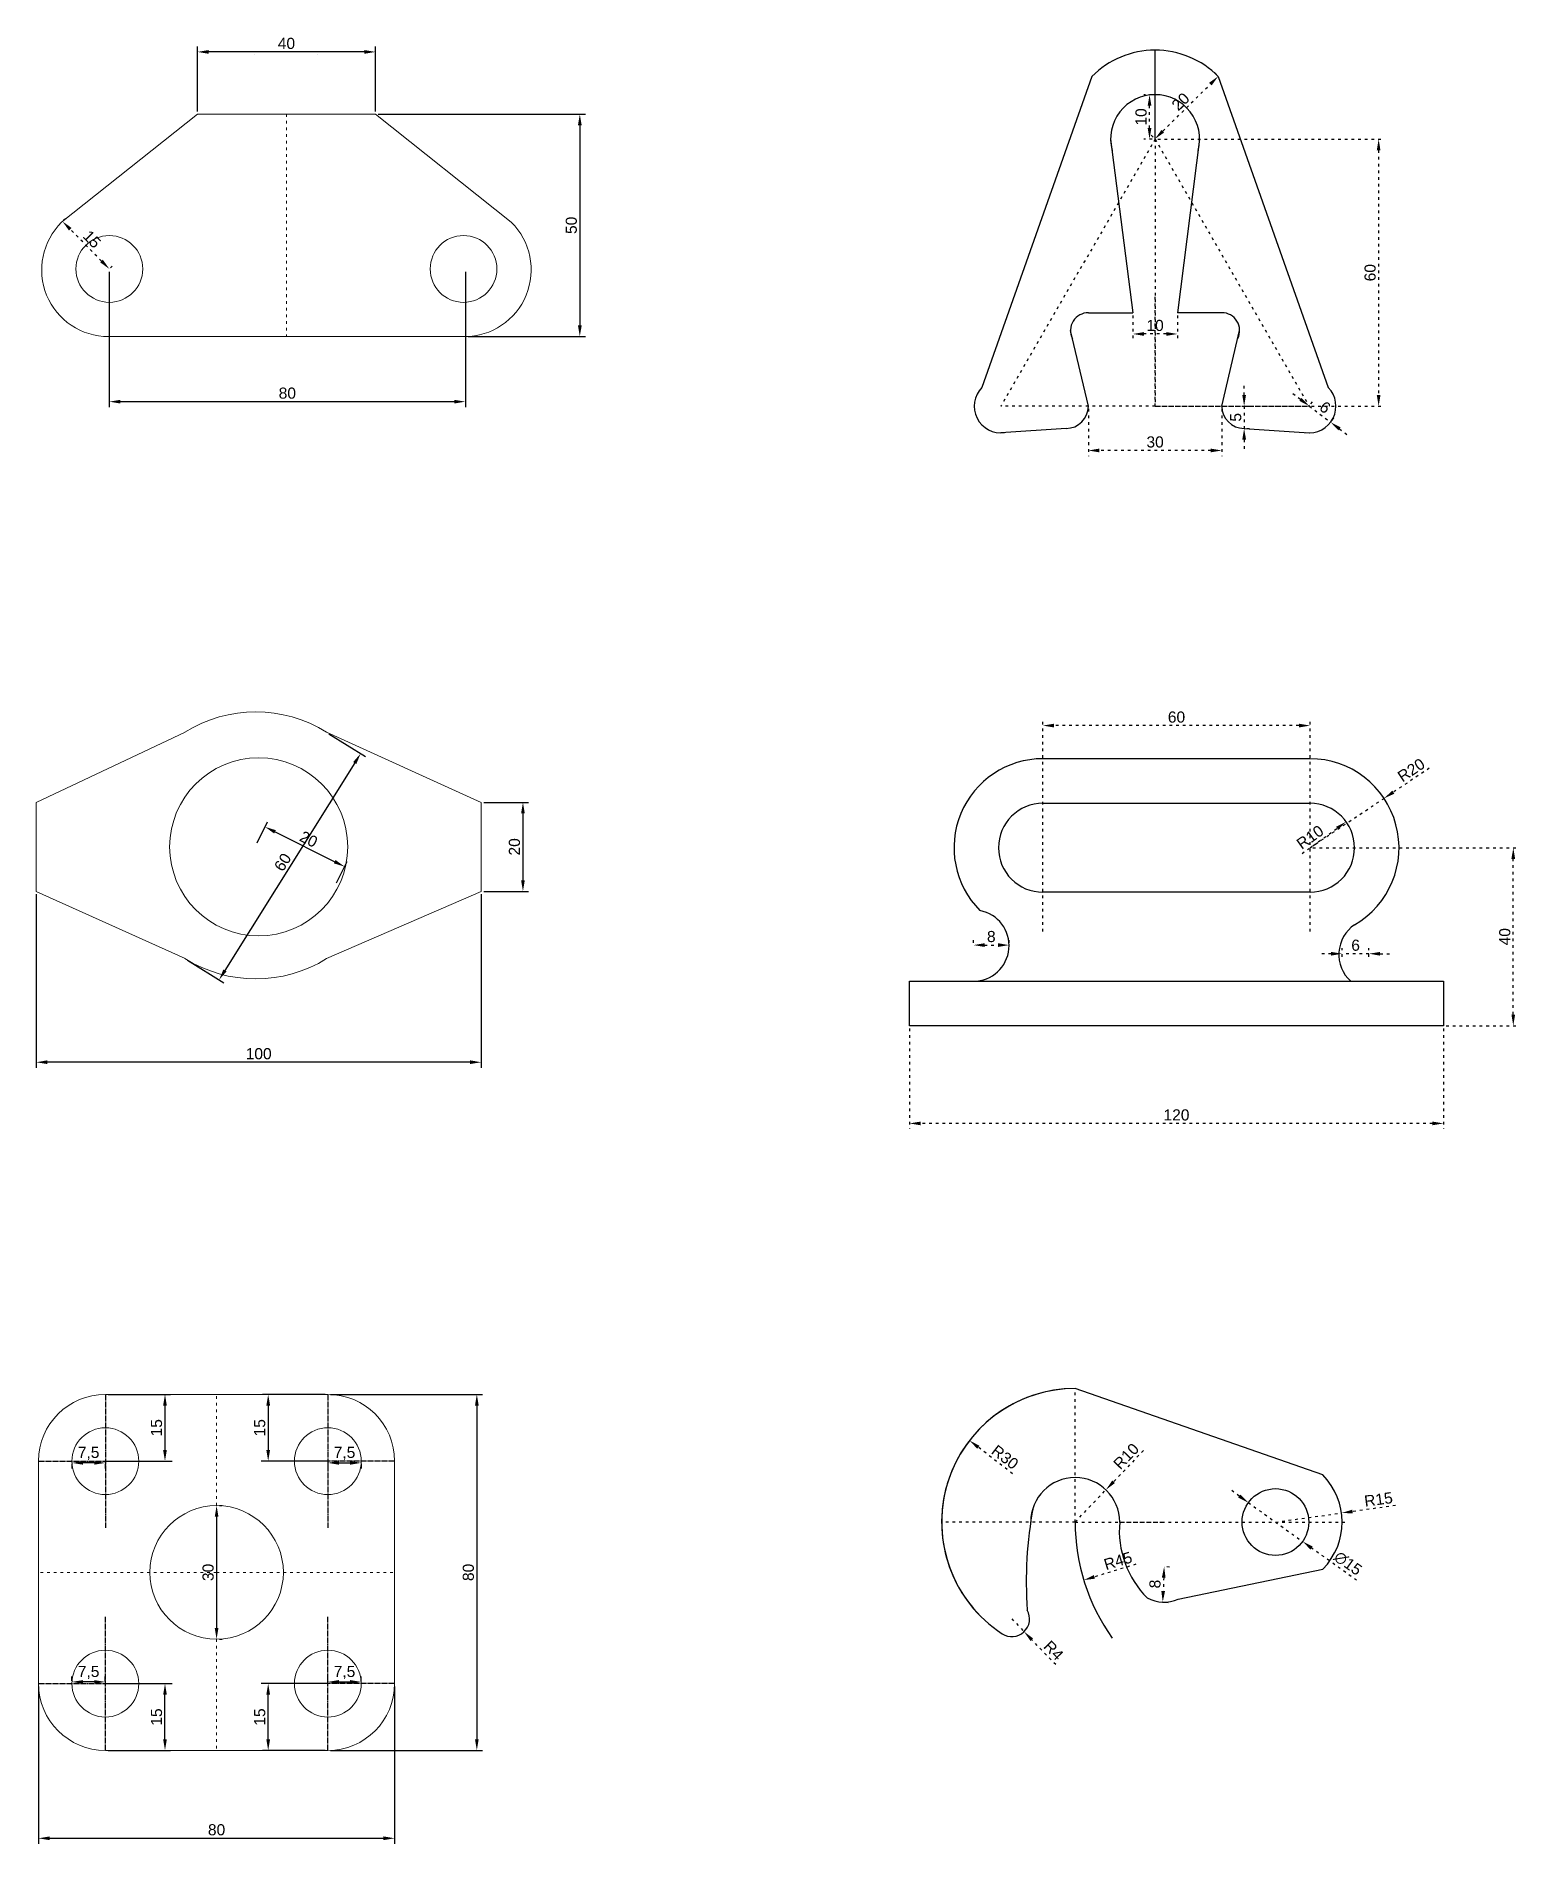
# Model space of a CAD drawing. Header units: millimetres. Extents: x 1655 to 2052, y 242 to 1814.
# Drawn here: x 1700 to 2033.1, y 794.2 to 1200.4 of the extents above; entities that cross this region are included whole.
import ezdxf

# ---------------------------------------------------------------- set-up
doc = ezdxf.new("R2010")
doc.units = ezdxf.units.MM
doc.header["$LTSCALE"] = 0.0005
doc.linetypes.add('ACAD_ISO03W100', pattern=[30, 12, -18])
doc.linetypes.add('ACAD_ISO04W100', pattern=[30, 24, -3, 0, -3])
doc.styles.get("Standard").update_dxf_attribs({"font": 'arial.ttf'})
doc.dimstyles.new('ISO-25', dxfattribs={"dimtxt": 2.5, "dimasz": 2.5, "dimexe": 1.25, "dimexo": 0.625, "dimtad": 1, "dimtxsty": 'Standard', "dimcen": 2.5, "dimadec": 0, "dimazin": 0, "dimtfac": 1, "dimtmove": 0, "dimatfit": 3, "dimfxl": 1, "dimarcsym": 0})

msp = doc.modelspace()

# ---------------------------------------------------------------- blocks, each defined once
blk = doc.blocks.new('*D70')
at = {"layer": 'Defpoints', "color": 0, "linetype": 'ACAD_ISO03W100', "lineweight": -2, "ltscale": 100, "transparency": 16777216}
for p, q in [((1706.15, 1159.04), (1706.79, 1159.68)), ((1714.67, 1149.89), (1707.66, 1157.02)), ((1716.66, 1148.35), (1717.31, 1148.98))]:
    blk.add_line(p, q, dxfattribs=at)
at = {"layer": 'Defpoints', "color": 0, "linetype": 'ACAD_ISO03W100', "lineweight": 20, "ltscale": 100, "transparency": 16777216}
for p in [(1705.7, 1158.6), (1705.9, 1158.8), (1716.22, 1147.91)]:
    blk.add_point(p, dxfattribs=at)
for points in [[(1707.95, 1157.31), (1707.36, 1156.73), (1705.9, 1158.8)], [(1714.97, 1150.18), (1714.37, 1149.6), (1716.42, 1148.11)]]:
    blk.add_solid(points, dxfattribs=at)
at = {"layer": 'Defpoints', "color": 0, "linetype": 'ACAD_ISO03W100', "lineweight": 20, "ltscale": 100, "transparency": 16777216, "insert": (1712.52, 1154.79), "char_height": 2.5, "attachment_point": 5, "rotation": 314.523}
blk.add_mtext('15', dxfattribs=at)
blk = doc.blocks.new('*D71')
at = {"layer": 'Defpoints', "color": 0, "linetype": 'ByBlock', "lineweight": -2, "ltscale": 100, "transparency": 16777216}
for p, q in [((1716.42, 1147.48), (1716.42, 1117.04)), ((1796.42, 1147.48), (1796.42, 1117.04)), ((1718.92, 1118.29), (1793.92, 1118.29))]:
    blk.add_line(p, q, dxfattribs=at)
at = {"layer": 'Defpoints', "color": 0, "linetype": 'ByBlock', "lineweight": 20, "ltscale": 100, "transparency": 16777216}
for p in [(1716.42, 1148.11), (1796.42, 1148.11), (1796.42, 1118.29)]:
    blk.add_point(p, dxfattribs=at)
for points in [[(1718.92, 1118.7), (1718.92, 1117.87), (1716.42, 1118.29)], [(1793.92, 1118.7), (1793.92, 1117.87), (1796.42, 1118.29)]]:
    blk.add_solid(points, dxfattribs=at)
at = {"layer": 'Defpoints', "color": 0, "linetype": 'ByBlock', "lineweight": 20, "ltscale": 100, "transparency": 16777216, "insert": (1756.42, 1120.19), "char_height": 2.5, "attachment_point": 5}
blk.add_mtext('80', dxfattribs=at)
blk = doc.blocks.new('*D72')
at = {"layer": 'Defpoints', "color": 0, "linetype": 'ByBlock', "lineweight": -2, "ltscale": 100, "transparency": 16777216}
for p, q in [((1736.22, 1183.53), (1736.22, 1198.13)), ((1773.72, 1196.88), (1738.72, 1196.88)), ((1776.22, 1183.53), (1776.22, 1198.13))]:
    blk.add_line(p, q, dxfattribs=at)
at = {"layer": 'Defpoints', "color": 0, "linetype": 'ByBlock', "lineweight": 20, "ltscale": 100, "transparency": 16777216}
for p in [(1736.22, 1196.88), (1736.22, 1182.91), (1776.22, 1182.91)]:
    blk.add_point(p, dxfattribs=at)
for points in [[(1738.72, 1197.3), (1738.72, 1196.47), (1736.22, 1196.88)], [(1773.72, 1197.3), (1773.72, 1196.47), (1776.22, 1196.88)]]:
    blk.add_solid(points, dxfattribs=at)
at = {"layer": 'Defpoints', "color": 0, "linetype": 'ByBlock', "lineweight": 20, "ltscale": 100, "transparency": 16777216, "insert": (1756.22, 1198.78), "char_height": 2.5, "attachment_point": 5}
blk.add_mtext('40', dxfattribs=at)
blk = doc.blocks.new('*D73')
at = {"layer": 'Defpoints', "color": 0, "linetype": 'ByBlock', "lineweight": -2, "ltscale": 100, "transparency": 16777216}
for p, q in [((1776.84, 1182.91), (1823.39, 1182.91)), ((1822.14, 1180.41), (1822.14, 1135.41)), ((1797.05, 1132.91), (1823.39, 1132.91))]:
    blk.add_line(p, q, dxfattribs=at)
at = {"layer": 'Defpoints', "color": 0, "linetype": 'ByBlock', "lineweight": 20, "ltscale": 100, "transparency": 16777216}
for p in [(1776.22, 1182.91), (1796.42, 1132.91), (1822.14, 1132.91)]:
    blk.add_point(p, dxfattribs=at)
for points in [[(1821.73, 1180.41), (1822.56, 1180.41), (1822.14, 1182.91)], [(1821.73, 1135.41), (1822.56, 1135.41), (1822.14, 1132.91)]]:
    blk.add_solid(points, dxfattribs=at)
at = {"layer": 'Defpoints', "color": 0, "linetype": 'ByBlock', "lineweight": 20, "ltscale": 100, "transparency": 16777216, "insert": (1820.24, 1157.91), "char_height": 2.5, "attachment_point": 5, "rotation": 90}
blk.add_mtext('50', dxfattribs=at)
blk = doc.blocks.new('*D74')
at = {"layer": 'Defpoints', "color": 0, "linetype": 'ByBlock', "lineweight": -2, "ltscale": 100, "transparency": 16777216}
for p, q in [((1765.77, 1043.68), (1773.96, 1038.56)), ((1771.57, 1037.1), (1742.41, 990.47)), ((1733.95, 992.81), (1742.14, 987.69))]:
    blk.add_line(p, q, dxfattribs=at)
at = {"layer": 'Defpoints', "color": 0, "linetype": 'ByBlock', "lineweight": 20, "ltscale": 100, "transparency": 16777216}
for p in [(1765.24, 1044.01), (1733.42, 993.14), (1741.08, 988.35)]:
    blk.add_point(p, dxfattribs=at)
for points in [[(1771.22, 1037.32), (1771.92, 1036.88), (1772.9, 1039.22)], [(1742.05, 990.69), (1742.76, 990.25), (1741.08, 988.35)]]:
    blk.add_solid(points, dxfattribs=at)
at = {"layer": 'Defpoints', "color": 0, "linetype": 'ByBlock', "lineweight": 20, "ltscale": 100, "transparency": 16777216, "insert": (1755.38, 1014.8), "char_height": 2.5, "attachment_point": 5, "rotation": 57.9756}
blk.add_mtext('60', dxfattribs=at)
blk = doc.blocks.new('*D75')
at = {"layer": 'Defpoints', "color": 0, "linetype": 'ByBlock', "lineweight": -2, "ltscale": 100, "transparency": 16777216}
for p, q in [((1749.61, 1019.13), (1751.97, 1023.85)), ((1753.65, 1021.62), (1767.07, 1014.91)), ((1767.5, 1010.19), (1769.86, 1014.92))]:
    blk.add_line(p, q, dxfattribs=at)
at = {"layer": 'Defpoints', "color": 0, "linetype": 'ByBlock', "lineweight": 20, "ltscale": 100, "transparency": 16777216}
for p in [(1749.33, 1018.57), (1769.3, 1013.8), (1767.22, 1009.64)]:
    blk.add_point(p, dxfattribs=at)
for points in [[(1753.84, 1021.99), (1753.46, 1021.25), (1751.41, 1022.74)], [(1767.25, 1015.29), (1766.88, 1014.54), (1769.3, 1013.8)]]:
    blk.add_solid(points, dxfattribs=at)
at = {"layer": 'Defpoints', "color": 0, "linetype": 'ByBlock', "lineweight": 20, "ltscale": 100, "transparency": 16777216, "insert": (1761.21, 1019.97), "char_height": 2.5, "attachment_point": 5, "rotation": 333.4518}
blk.add_mtext('20', dxfattribs=at)
blk = doc.blocks.new('*D76')
at = {"layer": 'Defpoints', "color": 0, "linetype": 'ByBlock', "lineweight": -2, "ltscale": 100, "transparency": 16777216}
for p, q in [((1699.98, 1007.63), (1699.98, 968.6)), ((1799.98, 1007.63), (1799.98, 968.6)), ((1797.48, 969.85), (1702.48, 969.85))]:
    blk.add_line(p, q, dxfattribs=at)
at = {"layer": 'Defpoints', "color": 0, "linetype": 'ByBlock', "lineweight": 20, "ltscale": 100, "transparency": 16777216}
for p in [(1699.98, 1008.25), (1799.98, 1008.25), (1699.98, 969.85)]:
    blk.add_point(p, dxfattribs=at)
for points in [[(1702.48, 970.27), (1702.48, 969.44), (1699.98, 969.85)], [(1797.48, 970.27), (1797.48, 969.44), (1799.98, 969.85)]]:
    blk.add_solid(points, dxfattribs=at)
at = {"layer": 'Defpoints', "color": 0, "linetype": 'ByBlock', "lineweight": 20, "ltscale": 100, "transparency": 16777216, "insert": (1749.98, 971.75), "char_height": 2.5, "attachment_point": 5}
blk.add_mtext('100', dxfattribs=at)
blk = doc.blocks.new('*D77')
at = {"layer": 'Defpoints', "color": 0, "linetype": 'ByBlock', "lineweight": -2, "ltscale": 100, "transparency": 16777216}
for p, q in [((1800.6, 1028.25), (1810.61, 1028.25)), ((1809.36, 1025.75), (1809.36, 1010.75)), ((1800.6, 1008.25), (1810.61, 1008.25))]:
    blk.add_line(p, q, dxfattribs=at)
at = {"layer": 'Defpoints', "color": 0, "linetype": 'ByBlock', "lineweight": 20, "ltscale": 100, "transparency": 16777216}
for p in [(1799.98, 1028.25), (1799.98, 1008.25), (1809.36, 1008.25)]:
    blk.add_point(p, dxfattribs=at)
for points in [[(1808.94, 1025.75), (1809.78, 1025.75), (1809.36, 1028.25)], [(1808.94, 1010.75), (1809.78, 1010.75), (1809.36, 1008.25)]]:
    blk.add_solid(points, dxfattribs=at)
at = {"layer": 'Defpoints', "color": 0, "linetype": 'ByBlock', "lineweight": 20, "ltscale": 100, "transparency": 16777216, "insert": (1807.46, 1018.25), "char_height": 2.5, "attachment_point": 5, "rotation": 90}
blk.add_mtext('20', dxfattribs=at)
blk = doc.blocks.new('*D78')
at = {"layer": 'Defpoints', "color": 0, "linetype": 'ByBlock', "lineweight": -2, "ltscale": 100, "transparency": 16777216}
for p, q in [((1716.15, 895.21), (1730.18, 895.21)), ((1728.93, 892.71), (1728.93, 882.71)), ((1716.15, 880.21), (1730.18, 880.21))]:
    blk.add_line(p, q, dxfattribs=at)
at = {"layer": 'Defpoints', "color": 0, "linetype": 'ByBlock', "lineweight": 30, "ltscale": 100, "transparency": 16777216}
for p in [(1715.52, 895.21), (1715.52, 880.21), (1728.93, 880.21)]:
    blk.add_point(p, dxfattribs=at)
for points in [[(1728.51, 892.71), (1729.34, 892.71), (1728.93, 895.21)], [(1728.51, 882.71), (1729.34, 882.71), (1728.93, 880.21)]]:
    blk.add_solid(points, dxfattribs=at)
at = {"layer": 'Defpoints', "color": 0, "linetype": 'ByBlock', "lineweight": 20, "ltscale": 100, "transparency": 16777216, "insert": (1727.03, 887.71), "char_height": 2.5, "attachment_point": 5, "rotation": 90}
blk.add_mtext('15', dxfattribs=at)
blk = doc.blocks.new('*D79')
at = {"layer": 'Defpoints', "color": 0, "linetype": 'ByBlock', "lineweight": -2, "ltscale": 100, "transparency": 16777216}
for p, q in [((1708.02, 879.58), (1708.02, 878.57)), ((1713.02, 879.82), (1710.52, 879.82)), ((1715.52, 879.58), (1715.52, 878.57))]:
    blk.add_line(p, q, dxfattribs=at)
at = {"layer": 'Defpoints', "color": 0, "linetype": 'ByBlock', "lineweight": 30, "ltscale": 100, "transparency": 16777216}
for p in [(1708.02, 880.21), (1708.02, 879.82), (1715.52, 880.21)]:
    blk.add_point(p, dxfattribs=at)
for points in [[(1710.52, 880.24), (1710.52, 879.41), (1708.02, 879.82)], [(1713.02, 880.24), (1713.02, 879.41), (1715.52, 879.82)]]:
    blk.add_solid(points, dxfattribs=at)
at = {"layer": 'Defpoints', "color": 0, "linetype": 'ByBlock', "lineweight": 20, "ltscale": 100, "transparency": 16777216, "insert": (1711.77, 881.95), "char_height": 2.5, "attachment_point": 5}
blk.add_mtext('7,5', dxfattribs=at)
blk = doc.blocks.new('*D80')
at = {"layer": 'Defpoints', "color": 0, "linetype": 'ByBlock', "lineweight": -2, "ltscale": 100, "transparency": 16777216}
for p, q in [((1716.15, 830.21), (1730.18, 830.21)), ((1728.93, 817.71), (1728.93, 827.71)), ((1716.15, 815.21), (1730.18, 815.21))]:
    blk.add_line(p, q, dxfattribs=at)
at = {"layer": 'Defpoints', "color": 0, "linetype": 'ByBlock', "lineweight": 30, "ltscale": 100, "transparency": 16777216}
for p in [(1715.52, 830.21), (1728.93, 830.21), (1715.52, 815.21)]:
    blk.add_point(p, dxfattribs=at)
for points in [[(1728.51, 827.71), (1729.34, 827.71), (1728.93, 830.21)], [(1728.51, 817.71), (1729.34, 817.71), (1728.93, 815.21)]]:
    blk.add_solid(points, dxfattribs=at)
at = {"layer": 'Defpoints', "color": 0, "linetype": 'ByBlock', "lineweight": 20, "ltscale": 100, "transparency": 16777216, "insert": (1727.03, 822.71), "char_height": 2.5, "attachment_point": 5, "rotation": 90}
blk.add_mtext('15', dxfattribs=at)
blk = doc.blocks.new('*D81')
at = {"layer": 'Defpoints', "color": 0, "linetype": 'ByBlock', "lineweight": -2, "ltscale": 100, "transparency": 16777216}
for p, q in [((1708.02, 830.83), (1708.02, 831.85)), ((1713.02, 830.6), (1710.52, 830.6)), ((1715.52, 830.83), (1715.52, 831.85))]:
    blk.add_line(p, q, dxfattribs=at)
at = {"layer": 'Defpoints', "color": 0, "linetype": 'ByBlock', "lineweight": 30, "ltscale": 100, "transparency": 16777216}
for p in [(1708.02, 830.6), (1708.02, 830.21), (1715.52, 830.21)]:
    blk.add_point(p, dxfattribs=at)
for points in [[(1710.52, 831.01), (1710.52, 830.18), (1708.02, 830.6)], [(1713.02, 831.01), (1713.02, 830.18), (1715.52, 830.6)]]:
    blk.add_solid(points, dxfattribs=at)
at = {"layer": 'Defpoints', "color": 0, "linetype": 'ByBlock', "lineweight": 20, "ltscale": 100, "transparency": 16777216, "insert": (1711.77, 832.72), "char_height": 2.5, "attachment_point": 5}
blk.add_mtext('7,5', dxfattribs=at)
blk = doc.blocks.new('*D84')
at = {"layer": 'Defpoints', "color": 0, "linetype": 'ByBlock', "lineweight": -2, "ltscale": 100, "transparency": 16777216}
for p, q in [((1764.9, 895.21), (1750.87, 895.21)), ((1752.12, 892.71), (1752.12, 882.71)), ((1764.9, 880.21), (1750.87, 880.21))]:
    blk.add_line(p, q, dxfattribs=at)
at = {"layer": 'Defpoints', "color": 0, "linetype": 'ByBlock', "lineweight": 30, "ltscale": 100, "transparency": 16777216}
for p in [(1765.52, 895.21), (1752.12, 880.21), (1765.52, 880.21)]:
    blk.add_point(p, dxfattribs=at)
for points in [[(1751.7, 892.71), (1752.54, 892.71), (1752.12, 895.21)], [(1751.7, 882.71), (1752.54, 882.71), (1752.12, 880.21)]]:
    blk.add_solid(points, dxfattribs=at)
at = {"layer": 'Defpoints', "color": 0, "linetype": 'ByBlock', "lineweight": 20, "ltscale": 100, "transparency": 16777216, "insert": (1750.22, 887.71), "char_height": 2.5, "attachment_point": 5, "rotation": 90}
blk.add_mtext('15', dxfattribs=at)
blk = doc.blocks.new('*D85')
at = {"layer": 'Defpoints', "color": 0, "linetype": 'ByBlock', "lineweight": -2, "ltscale": 100, "transparency": 16777216}
for p, q in [((1765.52, 879.58), (1765.52, 878.57)), ((1768.02, 879.82), (1770.52, 879.82)), ((1773.02, 879.58), (1773.02, 878.57))]:
    blk.add_line(p, q, dxfattribs=at)
at = {"layer": 'Defpoints', "color": 0, "linetype": 'ByBlock', "lineweight": 30, "ltscale": 100, "transparency": 16777216}
for p in [(1765.52, 880.21), (1773.02, 880.21), (1773.02, 879.82)]:
    blk.add_point(p, dxfattribs=at)
for points in [[(1768.02, 880.24), (1768.02, 879.41), (1765.52, 879.82)], [(1770.52, 880.24), (1770.52, 879.41), (1773.02, 879.82)]]:
    blk.add_solid(points, dxfattribs=at)
at = {"layer": 'Defpoints', "color": 0, "linetype": 'ByBlock', "lineweight": 20, "ltscale": 100, "transparency": 16777216, "insert": (1769.27, 881.95), "char_height": 2.5, "attachment_point": 5}
blk.add_mtext('7,5', dxfattribs=at)
blk = doc.blocks.new('*D82')
at = {"layer": 'Defpoints', "color": 0, "linetype": 'ByBlock', "lineweight": -2, "ltscale": 100, "transparency": 16777216}
for p, q in [((1764.9, 830.21), (1750.87, 830.21)), ((1752.12, 817.71), (1752.12, 827.71)), ((1764.9, 815.21), (1750.87, 815.21))]:
    blk.add_line(p, q, dxfattribs=at)
at = {"layer": 'Defpoints', "color": 0, "linetype": 'ByBlock', "lineweight": 30, "ltscale": 100, "transparency": 16777216}
for p in [(1752.12, 830.21), (1765.52, 830.21), (1765.52, 815.21)]:
    blk.add_point(p, dxfattribs=at)
for points in [[(1751.7, 827.71), (1752.54, 827.71), (1752.12, 830.21)], [(1751.7, 817.71), (1752.54, 817.71), (1752.12, 815.21)]]:
    blk.add_solid(points, dxfattribs=at)
at = {"layer": 'Defpoints', "color": 0, "linetype": 'ByBlock', "lineweight": 20, "ltscale": 100, "transparency": 16777216, "insert": (1750.22, 822.71), "char_height": 2.5, "attachment_point": 5, "rotation": 90}
blk.add_mtext('15', dxfattribs=at)
blk = doc.blocks.new('*D83')
at = {"layer": 'Defpoints', "color": 0, "linetype": 'ByBlock', "lineweight": -2, "ltscale": 100, "transparency": 16777216}
for p, q in [((1765.52, 830.83), (1765.52, 831.85)), ((1768.02, 830.6), (1770.52, 830.6)), ((1773.02, 830.83), (1773.02, 831.85))]:
    blk.add_line(p, q, dxfattribs=at)
at = {"layer": 'Defpoints', "color": 0, "linetype": 'ByBlock', "lineweight": 30, "ltscale": 100, "transparency": 16777216}
for p in [(1765.52, 830.21), (1773.02, 830.6), (1773.02, 830.21)]:
    blk.add_point(p, dxfattribs=at)
for points in [[(1768.02, 831.01), (1768.02, 830.18), (1765.52, 830.6)], [(1770.52, 831.01), (1770.52, 830.18), (1773.02, 830.6)]]:
    blk.add_solid(points, dxfattribs=at)
at = {"layer": 'Defpoints', "color": 0, "linetype": 'ByBlock', "lineweight": 20, "ltscale": 100, "transparency": 16777216, "insert": (1769.27, 832.72), "char_height": 2.5, "attachment_point": 5}
blk.add_mtext('7,5', dxfattribs=at)
blk = doc.blocks.new('*D86')
at = {"layer": 'Defpoints', "color": 0, "linetype": 'ByBlock', "lineweight": -2, "ltscale": 100, "transparency": 16777216}
for p, q in [((1766.15, 895.21), (1800.25, 895.21)), ((1799, 892.71), (1799, 817.71)), ((1766.15, 815.21), (1800.25, 815.21))]:
    blk.add_line(p, q, dxfattribs=at)
at = {"layer": 'Defpoints', "color": 0, "linetype": 'ByBlock', "lineweight": 30, "ltscale": 100, "transparency": 16777216}
for p in [(1765.52, 895.21), (1765.52, 815.21), (1799, 815.21)]:
    blk.add_point(p, dxfattribs=at)
for points in [[(1798.59, 892.71), (1799.42, 892.71), (1799, 895.21)], [(1798.59, 817.71), (1799.42, 817.71), (1799, 815.21)]]:
    blk.add_solid(points, dxfattribs=at)
at = {"layer": 'Defpoints', "color": 0, "linetype": 'ByBlock', "lineweight": 20, "ltscale": 100, "transparency": 16777216, "insert": (1797.1, 855.21), "char_height": 2.5, "attachment_point": 5, "rotation": 90}
blk.add_mtext('80', dxfattribs=at)
blk = doc.blocks.new('*D87')
at = {"layer": 'Defpoints', "color": 0, "linetype": 'ByBlock', "lineweight": -2, "ltscale": 100, "transparency": 16777216}
for p, q in [((1700.52, 829.58), (1700.52, 794.21)), ((1780.52, 829.58), (1780.52, 794.21)), ((1703.02, 795.46), (1778.02, 795.46))]:
    blk.add_line(p, q, dxfattribs=at)
at = {"layer": 'Defpoints', "color": 0, "linetype": 'ByBlock', "lineweight": 30, "ltscale": 100, "transparency": 16777216}
for p in [(1700.52, 830.21), (1780.52, 830.21), (1780.52, 795.46)]:
    blk.add_point(p, dxfattribs=at)
for points in [[(1703.02, 795.88), (1703.02, 795.04), (1700.52, 795.46)], [(1778.02, 795.88), (1778.02, 795.04), (1780.52, 795.46)]]:
    blk.add_solid(points, dxfattribs=at)
at = {"layer": 'Defpoints', "color": 0, "linetype": 'ByBlock', "lineweight": 20, "ltscale": 100, "transparency": 16777216, "insert": (1740.52, 797.36), "char_height": 2.5, "attachment_point": 5}
blk.add_mtext('80', dxfattribs=at)
blk = doc.blocks.new('*D88')
at = {"layer": 'Defpoints', "color": 0, "linetype": 'ByBlock', "lineweight": -2, "ltscale": 100, "transparency": 16777216}
for p, q in [((1741.15, 870.21), (1741.77, 870.21)), ((1740.52, 867.71), (1740.52, 842.71)), ((1741.15, 840.21), (1741.77, 840.21))]:
    blk.add_line(p, q, dxfattribs=at)
at = {"layer": 'Defpoints', "color": 0, "linetype": 'ByBlock', "lineweight": 30, "ltscale": 100, "transparency": 16777216}
for p in [(1740.52, 870.21), (1740.52, 840.21), (1740.52, 840.21)]:
    blk.add_point(p, dxfattribs=at)
for points in [[(1740.11, 867.71), (1740.94, 867.71), (1740.52, 870.21)], [(1740.11, 842.71), (1740.94, 842.71), (1740.52, 840.21)]]:
    blk.add_solid(points, dxfattribs=at)
at = {"layer": 'Defpoints', "color": 0, "linetype": 'ByBlock', "lineweight": 20, "ltscale": 100, "transparency": 16777216, "insert": (1738.62, 855.21), "char_height": 2.5, "attachment_point": 5, "rotation": 90}
blk.add_mtext('30', dxfattribs=at)
blk = doc.blocks.new('*D89')
at = {"layer": 'Defpoints', "color": 0, "linetype": 'ACAD_ISO03W100', "lineweight": -2, "ltscale": 100, "transparency": 16777216}
for p, q in [((1950.78, 1187.27), (1948.91, 1187.27)), ((1950.16, 1179.77), (1950.16, 1184.77)), ((1950.78, 1177.27), (1948.91, 1177.27))]:
    blk.add_line(p, q, dxfattribs=at)
at = {"layer": 'Defpoints', "color": 0, "linetype": 'ACAD_ISO03W100', "lineweight": 30, "ltscale": 100, "transparency": 16777216}
for p in [(1950.16, 1187.27), (1951.41, 1187.27), (1951.41, 1177.27)]:
    blk.add_point(p, dxfattribs=at)
for points in [[(1949.74, 1184.77), (1950.58, 1184.77), (1950.16, 1187.27)], [(1949.74, 1179.77), (1950.58, 1179.77), (1950.16, 1177.27)]]:
    blk.add_solid(points, dxfattribs=at)
at = {"layer": 'Defpoints', "color": 0, "linetype": 'ACAD_ISO03W100', "lineweight": 30, "ltscale": 100, "transparency": 16777216, "insert": (1948.26, 1182.27), "char_height": 2.5, "attachment_point": 5, "rotation": 90}
blk.add_mtext('10', dxfattribs=at)
blk = doc.blocks.new('*D90')
at = {"layer": 'Defpoints', "color": 0, "linetype": 'ACAD_ISO03W100', "lineweight": -2, "ltscale": 100, "transparency": 16777216}
for p, q in [((1965.17, 1191.8), (1964.7, 1192.28)), ((1953.15, 1179.07), (1963.8, 1189.63)), ((1950.97, 1177.72), (1950.49, 1178.2))]:
    blk.add_line(p, q, dxfattribs=at)
at = {"layer": 'Defpoints', "color": 0, "linetype": 'ACAD_ISO03W100', "lineweight": 30, "ltscale": 100, "transparency": 16777216}
for p in [(1965.58, 1191.39), (1965.61, 1191.35), (1951.41, 1177.27)]:
    blk.add_point(p, dxfattribs=at)
for points in [[(1963.51, 1189.92), (1964.1, 1189.33), (1965.58, 1191.39)], [(1952.85, 1179.37), (1953.44, 1178.77), (1951.37, 1177.31)]]:
    blk.add_solid(points, dxfattribs=at)
at = {"layer": 'Defpoints', "color": 0, "linetype": 'ACAD_ISO03W100', "lineweight": 30, "ltscale": 100, "transparency": 16777216, "insert": (1957.14, 1185.7), "char_height": 2.5, "attachment_point": 5, "rotation": 44.7417}
blk.add_mtext('20', dxfattribs=at)
blk = doc.blocks.new('*D91')
at = {"layer": 'Defpoints', "color": 0, "linetype": 'ACAD_ISO03W100', "lineweight": -2, "ltscale": 100, "transparency": 16777216}
for p, q in [((1946.41, 1137.65), (1946.41, 1132.25)), ((1956.41, 1137.65), (1956.41, 1132.25)), ((1953.91, 1133.5), (1948.91, 1133.5))]:
    blk.add_line(p, q, dxfattribs=at)
at = {"layer": 'Defpoints', "color": 0, "linetype": 'ACAD_ISO03W100', "lineweight": 30, "ltscale": 100, "transparency": 16777216}
for p in [(1946.41, 1138.27), (1956.41, 1138.27), (1946.41, 1133.5)]:
    blk.add_point(p, dxfattribs=at)
for points in [[(1948.91, 1133.92), (1948.91, 1133.08), (1946.41, 1133.5)], [(1953.91, 1133.92), (1953.91, 1133.08), (1956.41, 1133.5)]]:
    blk.add_solid(points, dxfattribs=at)
at = {"layer": 'Defpoints', "color": 0, "linetype": 'ACAD_ISO03W100', "lineweight": 30, "ltscale": 100, "transparency": 16777216, "insert": (1951.41, 1135.4), "char_height": 2.5, "attachment_point": 5}
blk.add_mtext('10', dxfattribs=at)
blk = doc.blocks.new('*D92')
at = {"layer": 'Defpoints', "color": 0, "linetype": 'ACAD_ISO03W100', "lineweight": -2, "ltscale": 100, "transparency": 16777216}
for p, q in [((1936.41, 1116.65), (1936.41, 1106.07)), ((1966.41, 1116.65), (1966.41, 1106.07)), ((1963.91, 1107.32), (1938.91, 1107.32))]:
    blk.add_line(p, q, dxfattribs=at)
at = {"layer": 'Defpoints', "color": 0, "linetype": 'ACAD_ISO03W100', "lineweight": 30, "ltscale": 100, "transparency": 16777216}
for p in [(1936.41, 1117.27), (1966.41, 1117.27), (1936.41, 1107.32)]:
    blk.add_point(p, dxfattribs=at)
for points in [[(1938.91, 1107.74), (1938.91, 1106.9), (1936.41, 1107.32)], [(1963.91, 1107.74), (1963.91, 1106.9), (1966.41, 1107.32)]]:
    blk.add_solid(points, dxfattribs=at)
at = {"layer": 'Defpoints', "color": 0, "linetype": 'ACAD_ISO03W100', "lineweight": 30, "ltscale": 100, "transparency": 16777216, "insert": (1951.41, 1109.22), "char_height": 2.5, "attachment_point": 5}
blk.add_mtext('30', dxfattribs=at)
blk = doc.blocks.new('*D93')
at = {"layer": 'Defpoints', "color": 0, "linetype": 'ACAD_ISO03W100', "lineweight": -2, "ltscale": 100, "transparency": 16777216}
for p, q in [((1984.07, 1118.8), (1982.08, 1120.31)), ((1986.07, 1117.29), (1990.85, 1113.68)), ((1986.43, 1117.77), (1986.82, 1118.29)), ((1991.21, 1114.15), (1991.61, 1114.67)), ((1992.85, 1112.17), (1994.84, 1110.66))]:
    blk.add_line(p, q, dxfattribs=at)
at = {"layer": 'Defpoints', "color": 0, "linetype": 'ACAD_ISO03W100', "lineweight": 30, "ltscale": 100, "transparency": 16777216}
for p in [(1986.05, 1117.27), (1990.84, 1113.66), (1990.85, 1113.68)]:
    blk.add_point(p, dxfattribs=at)
for points in [[(1984.32, 1119.13), (1983.82, 1118.47), (1986.07, 1117.29)], [(1993.1, 1112.5), (1992.6, 1111.84), (1990.85, 1113.68)]]:
    blk.add_solid(points, dxfattribs=at)
at = {"layer": 'Defpoints', "color": 0, "linetype": 'ACAD_ISO03W100', "lineweight": 30, "ltscale": 100, "transparency": 16777216, "insert": (1989.61, 1117), "char_height": 2.5, "attachment_point": 5, "rotation": 322.9186}
blk.add_mtext('6', dxfattribs=at)
blk = doc.blocks.new('*D94')
at = {"layer": 'Defpoints', "color": 0, "linetype": 'ACAD_ISO03W100', "lineweight": -2, "ltscale": 100, "transparency": 16777216}
for p, q in [((1971.42, 1119.77), (1971.42, 1122.27)), ((1971.42, 1117.27), (1971.42, 1112.27)), ((1972.03, 1117.27), (1972.67, 1117.27)), ((1971.42, 1109.77), (1971.42, 1107.27)), ((1972.03, 1112.27), (1972.67, 1112.27))]:
    blk.add_line(p, q, dxfattribs=at)
at = {"layer": 'Defpoints', "color": 0, "linetype": 'ACAD_ISO03W100', "lineweight": 30, "ltscale": 100, "transparency": 16777216}
for p in [(1971.41, 1117.27), (1971.41, 1112.27), (1971.42, 1112.27)]:
    blk.add_point(p, dxfattribs=at)
for points in [[(1971, 1119.77), (1971.84, 1119.77), (1971.42, 1117.27)], [(1971, 1109.77), (1971.84, 1109.77), (1971.42, 1112.27)]]:
    blk.add_solid(points, dxfattribs=at)
at = {"layer": 'Defpoints', "color": 0, "linetype": 'ACAD_ISO03W100', "lineweight": 30, "ltscale": 100, "transparency": 16777216, "insert": (1969.53, 1114.77), "char_height": 2.5, "attachment_point": 5, "rotation": 90}
blk.add_mtext('5', dxfattribs=at)
blk = doc.blocks.new('*D95')
at = {"layer": 'Defpoints', "color": 0, "linetype": 'ACAD_ISO03W100', "lineweight": -2, "ltscale": 100, "transparency": 16777216}
for p, q in [((1952.03, 1177.27), (2002.89, 1177.27)), ((2001.64, 1174.77), (2001.64, 1119.77)), ((1952.03, 1117.27), (2002.89, 1117.27))]:
    blk.add_line(p, q, dxfattribs=at)
at = {"layer": 'Defpoints', "color": 0, "linetype": 'ACAD_ISO03W100', "lineweight": 30, "ltscale": 100, "transparency": 16777216}
for p in [(1951.41, 1177.27), (1951.41, 1117.27), (2001.64, 1117.27)]:
    blk.add_point(p, dxfattribs=at)
for points in [[(2001.22, 1174.77), (2002.05, 1174.77), (2001.64, 1177.27)], [(2001.22, 1119.77), (2002.05, 1119.77), (2001.64, 1117.27)]]:
    blk.add_solid(points, dxfattribs=at)
at = {"layer": 'Defpoints', "color": 0, "linetype": 'ACAD_ISO03W100', "lineweight": 30, "ltscale": 100, "transparency": 16777216, "insert": (1999.73, 1147.27), "char_height": 2.5, "attachment_point": 5, "rotation": 90}
blk.add_mtext('60', dxfattribs=at)
blk = doc.blocks.new('*D96')
at = {"layer": 'Defpoints', "color": 0, "linetype": 'ACAD_ISO03W100', "lineweight": -2, "ltscale": 100, "transparency": 16777216}
for p, q in [((1926.22, 999.23), (1926.22, 1046.75)), ((1983.72, 1045.5), (1928.72, 1045.5)), ((1986.22, 999.23), (1986.22, 1046.75))]:
    blk.add_line(p, q, dxfattribs=at)
at = {"layer": 'Defpoints', "color": 0, "linetype": 'ACAD_ISO03W100', "lineweight": 30, "ltscale": 100, "transparency": 16777216}
for p in [(1926.22, 1045.5), (1926.22, 998.61), (1986.22, 998.61)]:
    blk.add_point(p, dxfattribs=at)
for points in [[(1928.72, 1045.92), (1928.72, 1045.08), (1926.22, 1045.5)], [(1983.72, 1045.92), (1983.72, 1045.08), (1986.22, 1045.5)]]:
    blk.add_solid(points, dxfattribs=at)
at = {"layer": 'Defpoints', "color": 0, "linetype": 'ACAD_ISO03W100', "lineweight": 30, "ltscale": 100, "transparency": 16777216, "insert": (1956.22, 1047.4), "char_height": 2.5, "attachment_point": 5}
blk.add_mtext('60', dxfattribs=at)
blk = doc.blocks.new('*D97')
at = {"layer": 'Defpoints', "color": 0, "linetype": 'ACAD_ISO03W100', "lineweight": -2, "ltscale": 100, "transparency": 16777216}
for p, q in [((1896.22, 977.43), (1896.22, 954.85)), ((2016.22, 977.43), (2016.22, 954.85)), ((2013.72, 956.1), (1898.72, 956.1))]:
    blk.add_line(p, q, dxfattribs=at)
at = {"layer": 'Defpoints', "color": 0, "linetype": 'ACAD_ISO03W100', "lineweight": 30, "ltscale": 100, "transparency": 16777216}
for p in [(1896.22, 978.05), (2016.22, 978.05), (1896.22, 956.1)]:
    blk.add_point(p, dxfattribs=at)
for points in [[(1898.72, 956.51), (1898.72, 955.68), (1896.22, 956.1)], [(2013.72, 956.51), (2013.72, 955.68), (2016.22, 956.1)]]:
    blk.add_solid(points, dxfattribs=at)
at = {"layer": 'Defpoints', "color": 0, "linetype": 'ACAD_ISO03W100', "lineweight": 30, "ltscale": 100, "transparency": 16777216, "insert": (1956.22, 958), "char_height": 2.5, "attachment_point": 5}
blk.add_mtext('120', dxfattribs=at)
blk = doc.blocks.new('*D98')
at = {"layer": 'Defpoints', "color": 0, "linetype": 'ACAD_ISO03W100', "lineweight": -2, "ltscale": 100, "transparency": 16777216}
for p, q in [((1986.84, 1018.05), (2033.15, 1018.05)), ((2031.9, 980.55), (2031.9, 1015.55)), ((2016.84, 978.05), (2033.15, 978.05))]:
    blk.add_line(p, q, dxfattribs=at)
at = {"layer": 'Defpoints', "color": 0, "linetype": 'ACAD_ISO03W100', "lineweight": 30, "ltscale": 100, "transparency": 16777216}
for p in [(1986.22, 1018.05), (2031.9, 1018.05), (2016.22, 978.05)]:
    blk.add_point(p, dxfattribs=at)
for points in [[(2031.48, 1015.55), (2032.31, 1015.55), (2031.9, 1018.05)], [(2031.48, 980.55), (2032.31, 980.55), (2031.9, 978.05)]]:
    blk.add_solid(points, dxfattribs=at)
at = {"layer": 'Defpoints', "color": 0, "linetype": 'ACAD_ISO03W100', "lineweight": 30, "ltscale": 100, "transparency": 16777216, "insert": (2029.99, 998.05), "char_height": 2.5, "attachment_point": 5, "rotation": 90}
blk.add_mtext('40', dxfattribs=at)
blk = doc.blocks.new('*D99')
at = {"layer": 'Defpoints', "color": 0, "linetype": 'ACAD_ISO03W100', "lineweight": -2, "ltscale": 100, "transparency": 16777216}
for p, q in [((1910.6, 996.68), (1910.6, 997.42)), ((1913.1, 996.17), (1916.1, 996.17)), ((1918.6, 996.68), (1918.6, 997.42))]:
    blk.add_line(p, q, dxfattribs=at)
at = {"layer": 'Defpoints', "color": 0, "linetype": 'ACAD_ISO03W100', "lineweight": 30, "ltscale": 100, "transparency": 16777216}
for p in [(1910.6, 996.05), (1918.6, 996.17), (1918.6, 996.05)]:
    blk.add_point(p, dxfattribs=at)
for points in [[(1913.1, 996.59), (1913.1, 995.76), (1910.6, 996.17)], [(1916.1, 996.59), (1916.1, 995.76), (1918.6, 996.17)]]:
    blk.add_solid(points, dxfattribs=at)
at = {"layer": 'Defpoints', "color": 0, "linetype": 'ACAD_ISO03W100', "lineweight": 30, "ltscale": 100, "transparency": 16777216, "insert": (1914.6, 998.08), "char_height": 2.5, "attachment_point": 5}
blk.add_mtext('8', dxfattribs=at)
blk = doc.blocks.new('*D100')
at = {"layer": 'Defpoints', "color": 0, "linetype": 'ACAD_ISO03W100', "lineweight": -2, "ltscale": 100, "transparency": 16777216}
for p, q in [((1993.47, 993.55), (1993.47, 995.48)), ((1999.47, 993.55), (1999.47, 995.48)), ((1990.97, 994.23), (1988.47, 994.23)), ((1999.47, 994.23), (1993.47, 994.23)), ((2001.97, 994.23), (2004.47, 994.23))]:
    blk.add_line(p, q, dxfattribs=at)
at = {"layer": 'Defpoints', "color": 0, "linetype": 'ACAD_ISO03W100', "lineweight": 30, "ltscale": 100, "transparency": 16777216}
for p in [(1993.47, 994.23), (1993.47, 992.93), (1999.47, 992.93)]:
    blk.add_point(p, dxfattribs=at)
for points in [[(1990.97, 994.64), (1990.97, 993.81), (1993.47, 994.23)], [(2001.97, 994.64), (2001.97, 993.81), (1999.47, 994.23)]]:
    blk.add_solid(points, dxfattribs=at)
at = {"layer": 'Defpoints', "color": 0, "linetype": 'ACAD_ISO03W100', "lineweight": 30, "ltscale": 100, "transparency": 16777216, "insert": (1996.47, 996.13), "char_height": 2.5, "attachment_point": 5}
blk.add_mtext('6', dxfattribs=at)
blk = doc.blocks.new('*D101')
at = {"layer": 'Defpoints', "color": 0, "linetype": 'ACAD_ISO03W100', "lineweight": -2, "ltscale": 100, "transparency": 16777216}
blk.add_line((1984.42, 1016.76), (1992.31, 1022.43), dxfattribs=at)
at = {"layer": 'Defpoints', "color": 0, "linetype": 'ACAD_ISO03W100', "lineweight": 30, "ltscale": 100, "transparency": 16777216}
for p in [(1994.34, 1023.89), (1986.22, 1018.05)]:
    blk.add_point(p, dxfattribs=at)
blk.add_solid([(1992.07, 1022.77), (1992.55, 1022.09), (1994.34, 1023.89)], dxfattribs=at)
at = {"layer": 'Defpoints', "color": 0, "linetype": 'ACAD_ISO03W100', "lineweight": 30, "ltscale": 100, "transparency": 16777216, "insert": (1986.24, 1020.41), "char_height": 2.5, "attachment_point": 5, "rotation": 35.6898}
blk.add_mtext('R10', dxfattribs=at)
blk = doc.blocks.new('*D102')
at = {"layer": 'Defpoints', "color": 0, "linetype": 'ACAD_ISO03W100', "lineweight": -2, "ltscale": 100, "transparency": 16777216}
for p, q in [((2013.02, 1035.92), (2004.94, 1030.53)), ((1986.22, 1018.05), (2002.86, 1029.15))]:
    blk.add_line(p, q, dxfattribs=at)
at = {"layer": 'Defpoints', "color": 0, "linetype": 'ACAD_ISO03W100', "lineweight": 30, "ltscale": 100, "transparency": 16777216}
for p in [(2002.86, 1029.15), (1986.22, 1018.05)]:
    blk.add_point(p, dxfattribs=at)
blk.add_solid([(2004.71, 1030.88), (2005.17, 1030.19), (2002.86, 1029.15)], dxfattribs=at)
at = {"layer": 'Defpoints', "color": 0, "linetype": 'ACAD_ISO03W100', "lineweight": 30, "ltscale": 100, "transparency": 16777216, "insert": (2008.97, 1035.5), "char_height": 2.5, "attachment_point": 5, "rotation": 33.6897}
blk.add_mtext('R20', dxfattribs=at)
blk = doc.blocks.new('*D103')
at = {"layer": 'Defpoints', "color": 0, "linetype": 'ACAD_ISO03W100', "lineweight": -2, "ltscale": 100, "transparency": 16777216}
for p, q in [((1919.2, 844.77), (1921.97, 841.89)), ((1929.08, 834.48), (1923.7, 840.08))]:
    blk.add_line(p, q, dxfattribs=at)
at = {"layer": 'Defpoints', "color": 0, "linetype": 'ACAD_ISO03W100', "lineweight": 30, "ltscale": 100, "transparency": 16777216}
for p in [(1919.2, 844.77), (1921.97, 841.89)]:
    blk.add_point(p, dxfattribs=at)
blk.add_solid([(1924, 840.37), (1923.4, 839.8), (1921.97, 841.89)], dxfattribs=at)
at = {"layer": 'Defpoints', "color": 0, "linetype": 'ACAD_ISO03W100', "lineweight": 30, "ltscale": 100, "transparency": 16777216, "insert": (1928.61, 837.68), "char_height": 2.5, "attachment_point": 5, "rotation": 313.8134}
blk.add_mtext('R4', dxfattribs=at)
blk = doc.blocks.new('*D104')
at = {"layer": 'Defpoints', "color": 0, "linetype": 'ACAD_ISO03W100', "lineweight": -2, "ltscale": 100, "transparency": 16777216}
for p, q in [((1970.33, 872.36), (1968.3, 873.82)), ((1972.36, 870.9), (1984.54, 862.15)), ((1996.68, 853.43), (1986.57, 860.69))]:
    blk.add_line(p, q, dxfattribs=at)
at = {"layer": 'Defpoints', "color": 0, "linetype": 'ACAD_ISO03W100', "lineweight": 30, "ltscale": 100, "transparency": 16777216}
for p in [(1972.36, 870.9), (1984.54, 862.15)]:
    blk.add_point(p, dxfattribs=at)
for points in [[(1970.57, 872.7), (1970.08, 872.02), (1972.36, 870.9)], [(1986.82, 861.03), (1986.33, 860.35), (1984.54, 862.15)]]:
    blk.add_solid(points, dxfattribs=at)
at = {"layer": 'Defpoints', "color": 0, "linetype": 'ACAD_ISO03W100', "lineweight": 30, "ltscale": 100, "transparency": 16777216, "insert": (1994.75, 857.24), "char_height": 2.5, "attachment_point": 5, "rotation": 324.3166}
blk.add_mtext('∅15', dxfattribs=at)
blk = doc.blocks.new('*D105')
at = {"layer": 'Defpoints', "color": 0, "linetype": 'ACAD_ISO03W100', "lineweight": -2, "ltscale": 100, "transparency": 16777216}
for p, q in [((2005.44, 870.22), (1995.79, 868.9)), ((1978.45, 866.52), (1993.31, 868.56))]:
    blk.add_line(p, q, dxfattribs=at)
at = {"layer": 'Defpoints', "color": 0, "linetype": 'ACAD_ISO03W100', "lineweight": 30, "ltscale": 100, "transparency": 16777216}
for p in [(1978.45, 866.52), (1993.31, 868.56)]:
    blk.add_point(p, dxfattribs=at)
blk.add_solid([(1995.73, 869.31), (1995.84, 868.48), (1993.31, 868.56)], dxfattribs=at)
at = {"layer": 'Defpoints', "color": 0, "linetype": 'ACAD_ISO03W100', "lineweight": 30, "ltscale": 100, "transparency": 16777216, "insert": (2001.6, 871.61), "char_height": 2.5, "attachment_point": 5, "rotation": 7.7888}
blk.add_mtext('R15', dxfattribs=at)
blk = doc.blocks.new('*D106')
at = {"layer": 'Defpoints', "color": 0, "linetype": 'ACAD_ISO03W100', "lineweight": -2, "ltscale": 100, "transparency": 16777216}
for p, q in [((1948.79, 882.6), (1942.08, 875.57)), ((1933.45, 866.52), (1940.35, 873.76))]:
    blk.add_line(p, q, dxfattribs=at)
at = {"layer": 'Defpoints', "color": 0, "linetype": 'ACAD_ISO03W100', "lineweight": 30, "ltscale": 100, "transparency": 16777216}
for p in [(1940.35, 873.76), (1933.45, 866.52)]:
    blk.add_point(p, dxfattribs=at)
blk.add_solid([(1941.78, 875.86), (1942.38, 875.28), (1940.35, 873.76)], dxfattribs=at)
at = {"layer": 'Defpoints', "color": 0, "linetype": 'ACAD_ISO03W100', "lineweight": 30, "ltscale": 100, "transparency": 16777216, "insert": (1944.92, 881.3), "char_height": 2.5, "attachment_point": 5, "rotation": 46.3374}
blk.add_mtext('R10', dxfattribs=at)
blk = doc.blocks.new('*D107')
at = {"layer": 'Defpoints', "color": 0, "linetype": 'ACAD_ISO03W100', "lineweight": -2, "ltscale": 100, "transparency": 16777216}
blk.add_line((1919.37, 877.39), (1911.68, 883.33), dxfattribs=at)
at = {"layer": 'Defpoints', "color": 0, "linetype": 'ACAD_ISO03W100', "lineweight": 30, "ltscale": 100, "transparency": 16777216}
for p in [(1909.7, 884.86), (1933.45, 866.52)]:
    blk.add_point(p, dxfattribs=at)
blk.add_solid([(1911.94, 883.66), (1911.43, 883), (1909.7, 884.86)], dxfattribs=at)
at = {"layer": 'Defpoints', "color": 0, "linetype": 'ACAD_ISO03W100', "lineweight": 30, "ltscale": 100, "transparency": 16777216, "insert": (1917.68, 881.1), "char_height": 2.5, "attachment_point": 5, "rotation": 322.3327}
blk.add_mtext('R30', dxfattribs=at)
blk = doc.blocks.new('*D108')
at = {"layer": 'Defpoints', "color": 0, "linetype": 'ACAD_ISO03W100', "lineweight": -2, "ltscale": 100, "transparency": 16777216}
for p, q in [((1953.35, 854.03), (1953.23, 851.03)), ((1954.07, 856.5), (1954.7, 856.47)), ((1953.75, 848.51), (1954.38, 848.48))]:
    blk.add_line(p, q, dxfattribs=at)
at = {"layer": 'Defpoints', "color": 0, "linetype": 'ACAD_ISO03W100', "lineweight": 30, "ltscale": 100, "transparency": 16777216}
for p in [(1953.45, 856.52), (1953.13, 848.53), (1953.13, 848.53)]:
    blk.add_point(p, dxfattribs=at)
for points in [[(1952.93, 854.04), (1953.76, 854.01), (1953.45, 856.52)], [(1952.81, 851.05), (1953.64, 851.01), (1953.13, 848.53)]]:
    blk.add_solid(points, dxfattribs=at)
at = {"layer": 'Defpoints', "color": 0, "linetype": 'ACAD_ISO03W100', "lineweight": 30, "ltscale": 100, "transparency": 16777216, "insert": (1951.39, 852.6), "char_height": 2.5, "attachment_point": 5, "rotation": 87.6864}
blk.add_mtext('8', dxfattribs=at)
blk = doc.blocks.new('*D109')
at = {"layer": 'Defpoints', "color": 0, "linetype": 'ACAD_ISO03W100', "lineweight": -2, "ltscale": 100, "transparency": 16777216}
blk.add_line((1947.1, 857.03), (1937.77, 854.2), dxfattribs=at)
at = {"layer": 'Defpoints', "color": 0, "linetype": 'ACAD_ISO03W100', "lineweight": 30, "ltscale": 100, "transparency": 16777216}
for p in [(1978.45, 866.52), (1935.38, 853.48)]:
    blk.add_point(p, dxfattribs=at)
blk.add_solid([(1937.65, 854.6), (1937.9, 853.8), (1935.38, 853.48)], dxfattribs=at)
at = {"layer": 'Defpoints', "color": 0, "linetype": 'ACAD_ISO03W100', "lineweight": 30, "ltscale": 100, "transparency": 16777216, "insert": (1943.08, 857.79), "char_height": 2.5, "attachment_point": 5, "rotation": 16.8533}
blk.add_mtext('R45', dxfattribs=at)

# ---------------------------------------------------------------- dimensions: what is measured, and where the dimension line sits
at = {"layer": 'Defpoints', "linetype": 'ByBlock', "lineweight": 20, "ltscale": 100}
for base, p1, p2, picture, middle in [((1736.219, 1196.882), (1776.219, 1182.908), (1736.219, 1182.908), '*D72', (1756.219, 1198.783)), ((1796.422, 1118.287), (1716.422, 1148.108), (1796.422, 1148.108), '*D71', (1756.422, 1120.188)), ((1699.979, 969.852), (1799.979, 1008.252), (1699.979, 1008.252), '*D76', (1749.979, 971.753)), ((1708.024, 879.824), (1715.524, 880.21), (1708.024, 880.21), '*D79', (1711.774, 881.946)), ((1708.024, 830.595), (1715.524, 830.21), (1708.024, 830.21), '*D81', (1711.774, 832.718)), ((1780.524, 795.461), (1700.524, 830.21), (1780.524, 830.21), '*D87', (1740.524, 797.362))]:
    dim = msp.add_linear_dim(base=base, p1=p1, p2=p2, dimstyle='ISO-25', dxfattribs=at)
    dim.commit()
    dim.dimension.update_dxf_attribs({"geometry": picture, "text_midpoint": middle})
at = {"layer": 'Defpoints', "linetype": 'ACAD_ISO03W100', "lineweight": 30, "ltscale": 100}
for p1, p2, distance, picture, middle in [((1951.409, 1177.273), (1965.615, 1191.352), 0.052, '*D90', (1957.137, 1185.7)), ((1986.05, 1117.273), (1990.837, 1113.656), 0.025, '*D93', (1989.605, 1117.002)), ((1953.45, 856.525), (1953.127, 848.531), 0, '*D108', (1951.388, 852.605))]:
    dim = msp.add_aligned_dim(p1=p1, p2=p2, distance=distance, dimstyle='ISO-25', dxfattribs=at)
    dim.commit()
    dim.dimension.update_dxf_attribs({"geometry": picture, "text_midpoint": middle})
for base, p1, p2, picture, middle in [((1950.16, 1187.273), (1951.409, 1177.273), (1951.409, 1187.273), '*D89', (1948.258, 1182.273)), ((2001.636, 1117.273), (1951.409, 1177.273), (1951.409, 1117.273), '*D95', (1999.734, 1147.273)), ((1971.421, 1112.273), (1971.409, 1117.273), (1971.409, 1112.273), '*D94', (1969.525, 1114.773)), ((2031.896, 1018.054), (2016.218, 978.054), (1986.218, 1018.054), '*D98', (2029.994, 998.054))]:
    dim = msp.add_linear_dim(base=base, p1=p1, p2=p2, angle=90, dimstyle='ISO-25', dxfattribs=at)
    dim.commit()
    dim.dimension.update_dxf_attribs({"geometry": picture, "text_midpoint": middle})
at = {"layer": 'Defpoints', "linetype": 'ByBlock', "lineweight": 20, "ltscale": 100}
for base, p1, p2, angle, picture, middle in [((1822.144, 1132.909), (1776.219, 1182.908), (1796.422, 1132.909), 90, '*D73', (1820.243, 1157.909)), ((1809.361, 1008.252), (1799.979, 1028.252), (1799.979, 1008.252), 90, '*D77', (1807.459, 1018.252)), ((1728.927, 880.21), (1715.524, 895.21), (1715.524, 880.21), 90, '*D78', (1727.025, 887.71)), ((1752.121, 880.21), (1765.524, 895.21), (1765.524, 880.21), 90, '*D84', (1750.219, 887.71)), ((1799.004, 815.21), (1765.524, 895.21), (1765.524, 815.21), 90, '*D86', (1797.103, 855.21)), ((1773.024, 879.824), (1765.524, 880.21), (1773.024, 880.21), 180, '*D85', (1769.274, 881.946)), ((1740.524, 840.21), (1740.524, 870.21), (1740.524, 840.21), 90, '*D88', (1738.621, 855.21)), ((1773.024, 830.595), (1765.524, 830.21), (1773.024, 830.21), 180, '*D83', (1769.274, 832.718)), ((1728.927, 830.21), (1715.524, 815.21), (1715.524, 830.21), 270, '*D80', (1727.025, 822.71)), ((1752.121, 830.21), (1765.524, 815.21), (1765.524, 830.21), 270, '*D82', (1750.219, 822.71))]:
    dim = msp.add_linear_dim(base=base, p1=p1, p2=p2, angle=angle, dimstyle='ISO-25', dxfattribs=at)
    dim.commit()
    dim.dimension.update_dxf_attribs({"geometry": picture, "text_midpoint": middle})
at = {"layer": 'Defpoints', "linetype": 'ACAD_ISO03W100', "lineweight": 20, "ltscale": 100}
dim = msp.add_aligned_dim(p1=(1716.219, 1147.908), p2=(1705.701, 1158.603), distance=-0.285, dimstyle='ISO-25', dxfattribs=at)
dim.commit()
dim.dimension.update_dxf_attribs({"geometry": '*D70', "text_midpoint": (1712.518, 1154.788)})
at = {"layer": 'Defpoints', "linetype": 'ACAD_ISO03W100', "lineweight": 30, "ltscale": 100}
for base, p1, p2, picture, middle in [((1946.409, 1133.501), (1956.409, 1138.273), (1946.409, 1138.273), '*D91', (1951.409, 1135.403)), ((1936.409, 1107.321), (1966.409, 1117.273), (1936.409, 1117.273), '*D92', (1951.409, 1109.224)), ((1926.218, 1045.5), (1986.218, 998.609), (1926.218, 998.609), '*D96', (1956.218, 1047.401)), ((1918.602, 996.175), (1910.602, 996.054), (1918.602, 996.054), '*D99', (1914.602, 998.076)), ((1993.47, 994.228), (1999.47, 992.93), (1993.47, 992.93), '*D100', (1996.47, 996.129)), ((1896.218, 956.098), (2016.218, 978.054), (1896.218, 978.054), '*D97', (1956.218, 957.999))]:
    dim = msp.add_linear_dim(base=base, p1=p1, p2=p2, dimstyle='ISO-25', dxfattribs=at)
    dim.commit()
    dim.dimension.update_dxf_attribs({"geometry": picture, "text_midpoint": middle})
at = {"layer": 'Defpoints', "linetype": 'ByBlock', "lineweight": 20, "ltscale": 100}
for p1, p2, distance, picture, middle in [((1765.242, 1044.009), (1733.425, 993.14), 9.029, '*D74', (1755.376, 1014.795)), ((1749.333, 1018.575), (1767.224, 1009.636), 4.652, '*D75', (1761.208, 1019.967))]:
    dim = msp.add_aligned_dim(p1=p1, p2=p2, distance=distance, dimstyle='ISO-25', dxfattribs=at)
    dim.commit()
    dim.dimension.update_dxf_attribs({"geometry": picture, "text_midpoint": middle})
at = {"layer": 'Defpoints', "linetype": 'ACAD_ISO03W100', "lineweight": 30, "ltscale": 100}
for center, mpoint, picture, middle in [((1986.218, 1018.054), (2002.859, 1029.148), '*D102', (2008.967, 1035.504)), ((1933.45, 866.525), (1940.354, 873.759), '*D106', (1944.921, 881.299)), ((1978.45, 866.525), (1993.311, 868.558), '*D105', (2001.595, 871.61)), ((1919.204, 844.775), (1921.973, 841.888), '*D103', (1928.613, 837.676))]:
    dim = msp.add_radius_dim(center=center, mpoint=mpoint, dimstyle='ISO-25', dxfattribs=at)
    dim.commit()
    dim.dimension.update_dxf_attribs({"geometry": picture, "text_midpoint": middle})
for center, mpoint, picture, middle in [((1986.218, 1018.054), (1994.34, 1023.888), '*D101', (1987.349, 1018.866)), ((1933.45, 866.525), (1909.702, 884.857), '*D107', (1916.516, 879.597)), ((1978.45, 866.525), (1935.382, 853.478), '*D109', (1943.633, 855.978))]:
    dim = msp.add_radius_dim(center=center, mpoint=mpoint, dimstyle='ISO-25', dxfattribs=at)
    dim.commit()
    dim.dimension.update_dxf_attribs({"geometry": picture, "text_midpoint": middle, "dimtype": 164})
dim = msp.add_diameter_dim_2p(p1=(1972.358, 870.899), p2=(1984.541, 862.15), dimstyle='ISO-25', dxfattribs=at)
dim.commit()
dim.dimension.update_dxf_attribs({"geometry": '*D104', "text_midpoint": (1993.603, 855.643), "dimtype": 163})

# ---------------------------------------------------------------- linework, layer by layer
at = {"layer": 'Defpoints', "linetype": 'ByBlock', "lineweight": 20, "ltscale": 100}
for p, q in [((1749.142, 1196.295), (1749.142, 1196.295)), ((1763.295, 1196.295), (1763.295, 1196.295)), ((1736.219, 1182.908), (1705.701, 1158.603)), ((1756.219, 1182.908), (1736.219, 1182.908)), ((1756.219, 1182.908), (1776.219, 1182.908)), ((1776.219, 1182.908), (1806.737, 1158.603)), ((1716.219, 1132.908), (1756.219, 1132.908)), ((1796.219, 1132.908), (1756.219, 1132.908)), ((1733.425, 1044.009), (1699.979, 1028.252)), ((1765.242, 1044.009), (1799.979, 1028.252)), ((1699.979, 1008.252), (1699.979, 1028.252)), ((1799.979, 1018.252), (1799.979, 1028.252)), ((1799.979, 1028.252), (1799.979, 1008.252)), ((1799.979, 1008.252), (1799.979, 1028.252)), ((1699.979, 1018.252), (1699.979, 1008.252)), ((1733.425, 993.14), (1699.979, 1008.252)), ((1765.242, 993.14), (1799.979, 1008.252)), ((1740.524, 895.21), (1715.524, 895.21)), ((1740.524, 895.21), (1765.524, 895.21)), ((1700.524, 855.21), (1700.524, 880.21)), ((1780.524, 855.21), (1780.524, 880.21)), ((1700.524, 855.21), (1700.524, 830.21)), ((1780.524, 855.21), (1780.524, 830.21)), ((1740.524, 815.21), (1715.524, 815.21)), ((1740.524, 815.21), (1765.524, 815.21))]:
    msp.add_line(p, q, dxfattribs=at)
at = {"layer": 'Defpoints', "linetype": 'ByBlock', "lineweight": 30, "ltscale": 100}
for p, q in [((1951.409, 1177.273), (1951.409, 1197.273)), ((1951.409, 1177.273), (1951.409, 1197.273)), ((1937.203, 1191.352), (1912.489, 1121.479)), ((1965.615, 1191.352), (1990.329, 1121.479)), ((1941.409, 1177.273), (1946.409, 1138.273)), ((1961.409, 1177.273), (1956.409, 1138.273)), ((1936.409, 1138.273), (1946.409, 1138.273)), ((1966.409, 1138.273), (1956.409, 1138.273)), ((1936.409, 1117.273), (1932.409, 1134.273)), ((1966.409, 1117.273), (1970.409, 1134.273)), ((1916.768, 1117.273), (1916.768, 1117.273)), ((1986.05, 1117.273), (1986.05, 1117.273)), ((1931.409, 1112.273), (1916.768, 1111.273)), ((1971.409, 1112.273), (1986.05, 1111.273)), ((1986.218, 1038.054), (1926.218, 1038.054)), ((1926.218, 1028.054), (1986.218, 1028.054)), ((1986.218, 1008.054), (1926.218, 1008.054)), ((1912.051, 1003.937), (1912.051, 1003.922)), ((1896.218, 978.054), (1896.218, 988.054)), ((1896.218, 988.054), (1926.218, 988.054)), ((1896.218, 988.054), (1906.218, 988.054)), ((1906.218, 988.054), (1912.051, 988.054)), ((1912.051, 988.186), (1912.051, 988.054)), ((1926.218, 988.054), (1986.218, 988.054)), ((1986.218, 988.054), (2016.218, 988.054)), ((2016.218, 988.054), (2016.218, 978.054)), ((2016.218, 978.054), (1896.218, 978.054)), ((1989.078, 877.11), (1933.45, 896.525)), ((1956.623, 849.181), (1989.093, 855.955))]:
    msp.add_line(p, q, dxfattribs=at)
at = {"layer": 'Defpoints', "linetype": 'ACAD_ISO03W100', "lineweight": 20, "ltscale": 100}
for p, q in [((1756.219, 1182.908), (1756.219, 1132.908)), ((1756.219, 1182.908), (1756.219, 1132.908)), ((1740.524, 855.21), (1740.524, 895.21)), ((1740.524, 855.21), (1740.524, 895.21)), ((1740.524, 855.21), (1700.524, 855.21)), ((1740.524, 855.21), (1700.524, 855.21)), ((1740.524, 855.21), (1740.524, 815.21)), ((1740.524, 855.21), (1780.524, 855.21)), ((1740.524, 855.21), (1780.524, 855.21)), ((1740.524, 855.21), (1740.524, 815.21))]:
    msp.add_line(p, q, dxfattribs=at)
at = {"layer": 'Defpoints', "linetype": 'ACAD_ISO03W100', "lineweight": 30, "ltscale": 100}
for p, q in [((1951.409, 1177.273), (1916.768, 1117.273)), ((1951.409, 1177.273), (1951.409, 1117.273)), ((1951.409, 1177.273), (1951.409, 1117.273)), ((1951.409, 1177.273), (1986.05, 1117.273)), ((1951.409, 1177.273), (1951.409, 1117.273)), ((1951.409, 1177.273), (1951.409, 1117.273)), ((1951.409, 1117.273), (1951.409, 1142.273)), ((1951.409, 1117.273), (1951.409, 1142.273)), ((1951.409, 1117.273), (1951.409, 1134.273)), ((1951.409, 1117.273), (1951.409, 1134.273)), ((1951.409, 1117.273), (1916.768, 1117.273)), ((1951.409, 1117.273), (1926.409, 1117.273)), ((1951.409, 1117.273), (1931.409, 1117.273)), ((1951.409, 1117.273), (1986.05, 1117.273)), ((1951.409, 1117.273), (1976.409, 1117.273)), ((1951.409, 1117.273), (1971.409, 1117.273)), ((1933.45, 866.525), (1933.45, 896.525)), ((1933.45, 866.525), (1903.45, 866.525)), ((1933.45, 866.525), (1978.45, 866.525)), ((1943.45, 866.525), (1953.45, 866.525)), ((1978.45, 866.525), (1994.45, 866.525))]:
    msp.add_line(p, q, dxfattribs=at)
at = {"layer": 'Defpoints', "linetype": 'ACAD_ISO04W100', "lineweight": 30, "ltscale": 100}
for p, q in [((1715.524, 895.21), (1715.524, 865.21)), ((1765.524, 895.21), (1765.524, 865.21)), ((1700.524, 880.21), (1730.524, 880.21)), ((1780.524, 880.21), (1750.524, 880.21)), ((1715.524, 815.21), (1715.524, 845.21)), ((1765.524, 815.21), (1765.524, 845.21)), ((1700.524, 830.21), (1730.524, 830.21)), ((1780.524, 830.21), (1750.524, 830.21))]:
    msp.add_line(p, q, dxfattribs=at)
at = {"layer": 'Defpoints', "linetype": 'ByBlock', "lineweight": 20, "ltscale": 100}
for centre, radius in [((1716.422, 1148.108), 7.5), ((1796.016, 1148.108), 7.5), ((1749.979, 1018.252), 20), ((1715.524, 880.21), 7.5), ((1765.524, 880.21), 7.5), ((1715.524, 830.21), 7.5), ((1765.524, 830.21), 7.5)]:
    msp.add_circle(centre, radius, dxfattribs=at)
at = {"layer": 'Defpoints', "linetype": 'ByBlock', "lineweight": 30, "ltscale": 100}
msp.add_circle((1978.45, 866.525), 7.5, dxfattribs=at)
for centre, radius, start, end in [((1951.409, 1177.273), 20, 90, 135.25831), ((1951.409, 1177.273), 20, 44.74169, 90), ((1951.409, 1177.273), 10, 90, 194.61152), ((1951.409, 1177.273), 10, 345.38848, 90), ((1936.409, 1134.273), 4, 90, 206.48104), ((1966.409, 1134.273), 4, 333.51896, 90), ((1916.768, 1117.273), 6, 135.49848, 277.81461), ((1986.05, 1117.273), 6, 262.18539, 44.50152), ((1931.409, 1117.273), 5, 270, 0), ((1971.409, 1117.273), 5, 180, 270), ((1926.218, 1018.054), 20, 90, 224.89703), ((1986.218, 1018.054), 20, 300, 90), ((1926.218, 1018.054), 10, 90, 270), ((1986.218, 1018.054), 10, 270, 90), ((1910.602, 996.054), 8, 270, 79.56803), ((2000.788, 994.054), 8.093, 124.37474, 227.85081), ((1933.45, 866.525), 30, 90, 224.75341), ((1933.45, 866.525), 30, 90, 236.77686), ((1933.45, 866.525), 10, 0, 180), ((1978.45, 866.525), 15, 315.20017, 44.88231), ((2013.397, 853.143), 90.937, 169.45735, 184.03382), ((1978.45, 866.525), 45, 180, 215.39608), ((1964.715, 864.618), 21.351, 174.87654, 225.15602), ((1953.45, 856.525), 8, 241.71652, 293.36723), ((1919.204, 844.775), 4, 236.77686, 29.52145)]:
    msp.add_arc(centre, radius, start, end, dxfattribs=at)
at = {"layer": 'Defpoints', "linetype": 'ByBlock', "lineweight": 20, "ltscale": 100}
for centre, radius, start, end in [((1716.219, 1147.908), 15, 134.52296, 270), ((1796.219, 1147.908), 15, 270, 45.47704), ((1749.333, 1018.575), 30, 57.97557, 122.02443), ((1749.333, 1018.575), 30, 237.97557, 302.02443), ((1715.524, 880.21), 15, 90, 180), ((1765.524, 880.21), 15, 0, 90), ((1740.524, 855.21), 15, 90, 180), ((1740.524, 855.21), 15, 0, 90), ((1740.524, 855.21), 15, 180, 270), ((1740.524, 855.21), 15, 270, 0), ((1715.524, 830.21), 15, 180, 270), ((1765.524, 830.21), 15, 270, 0)]:
    msp.add_arc(centre, radius, start, end, dxfattribs=at)

msp.set_redraw_order([(e.dxf.handle, doc.entitydb.next_handle()) for e in msp.query("TEXT MTEXT ATTDEF DIMENSION ARC_DIMENSION")])  # texts and dimensions are drawn at this point

doc.saveas('drawing.dxf')
